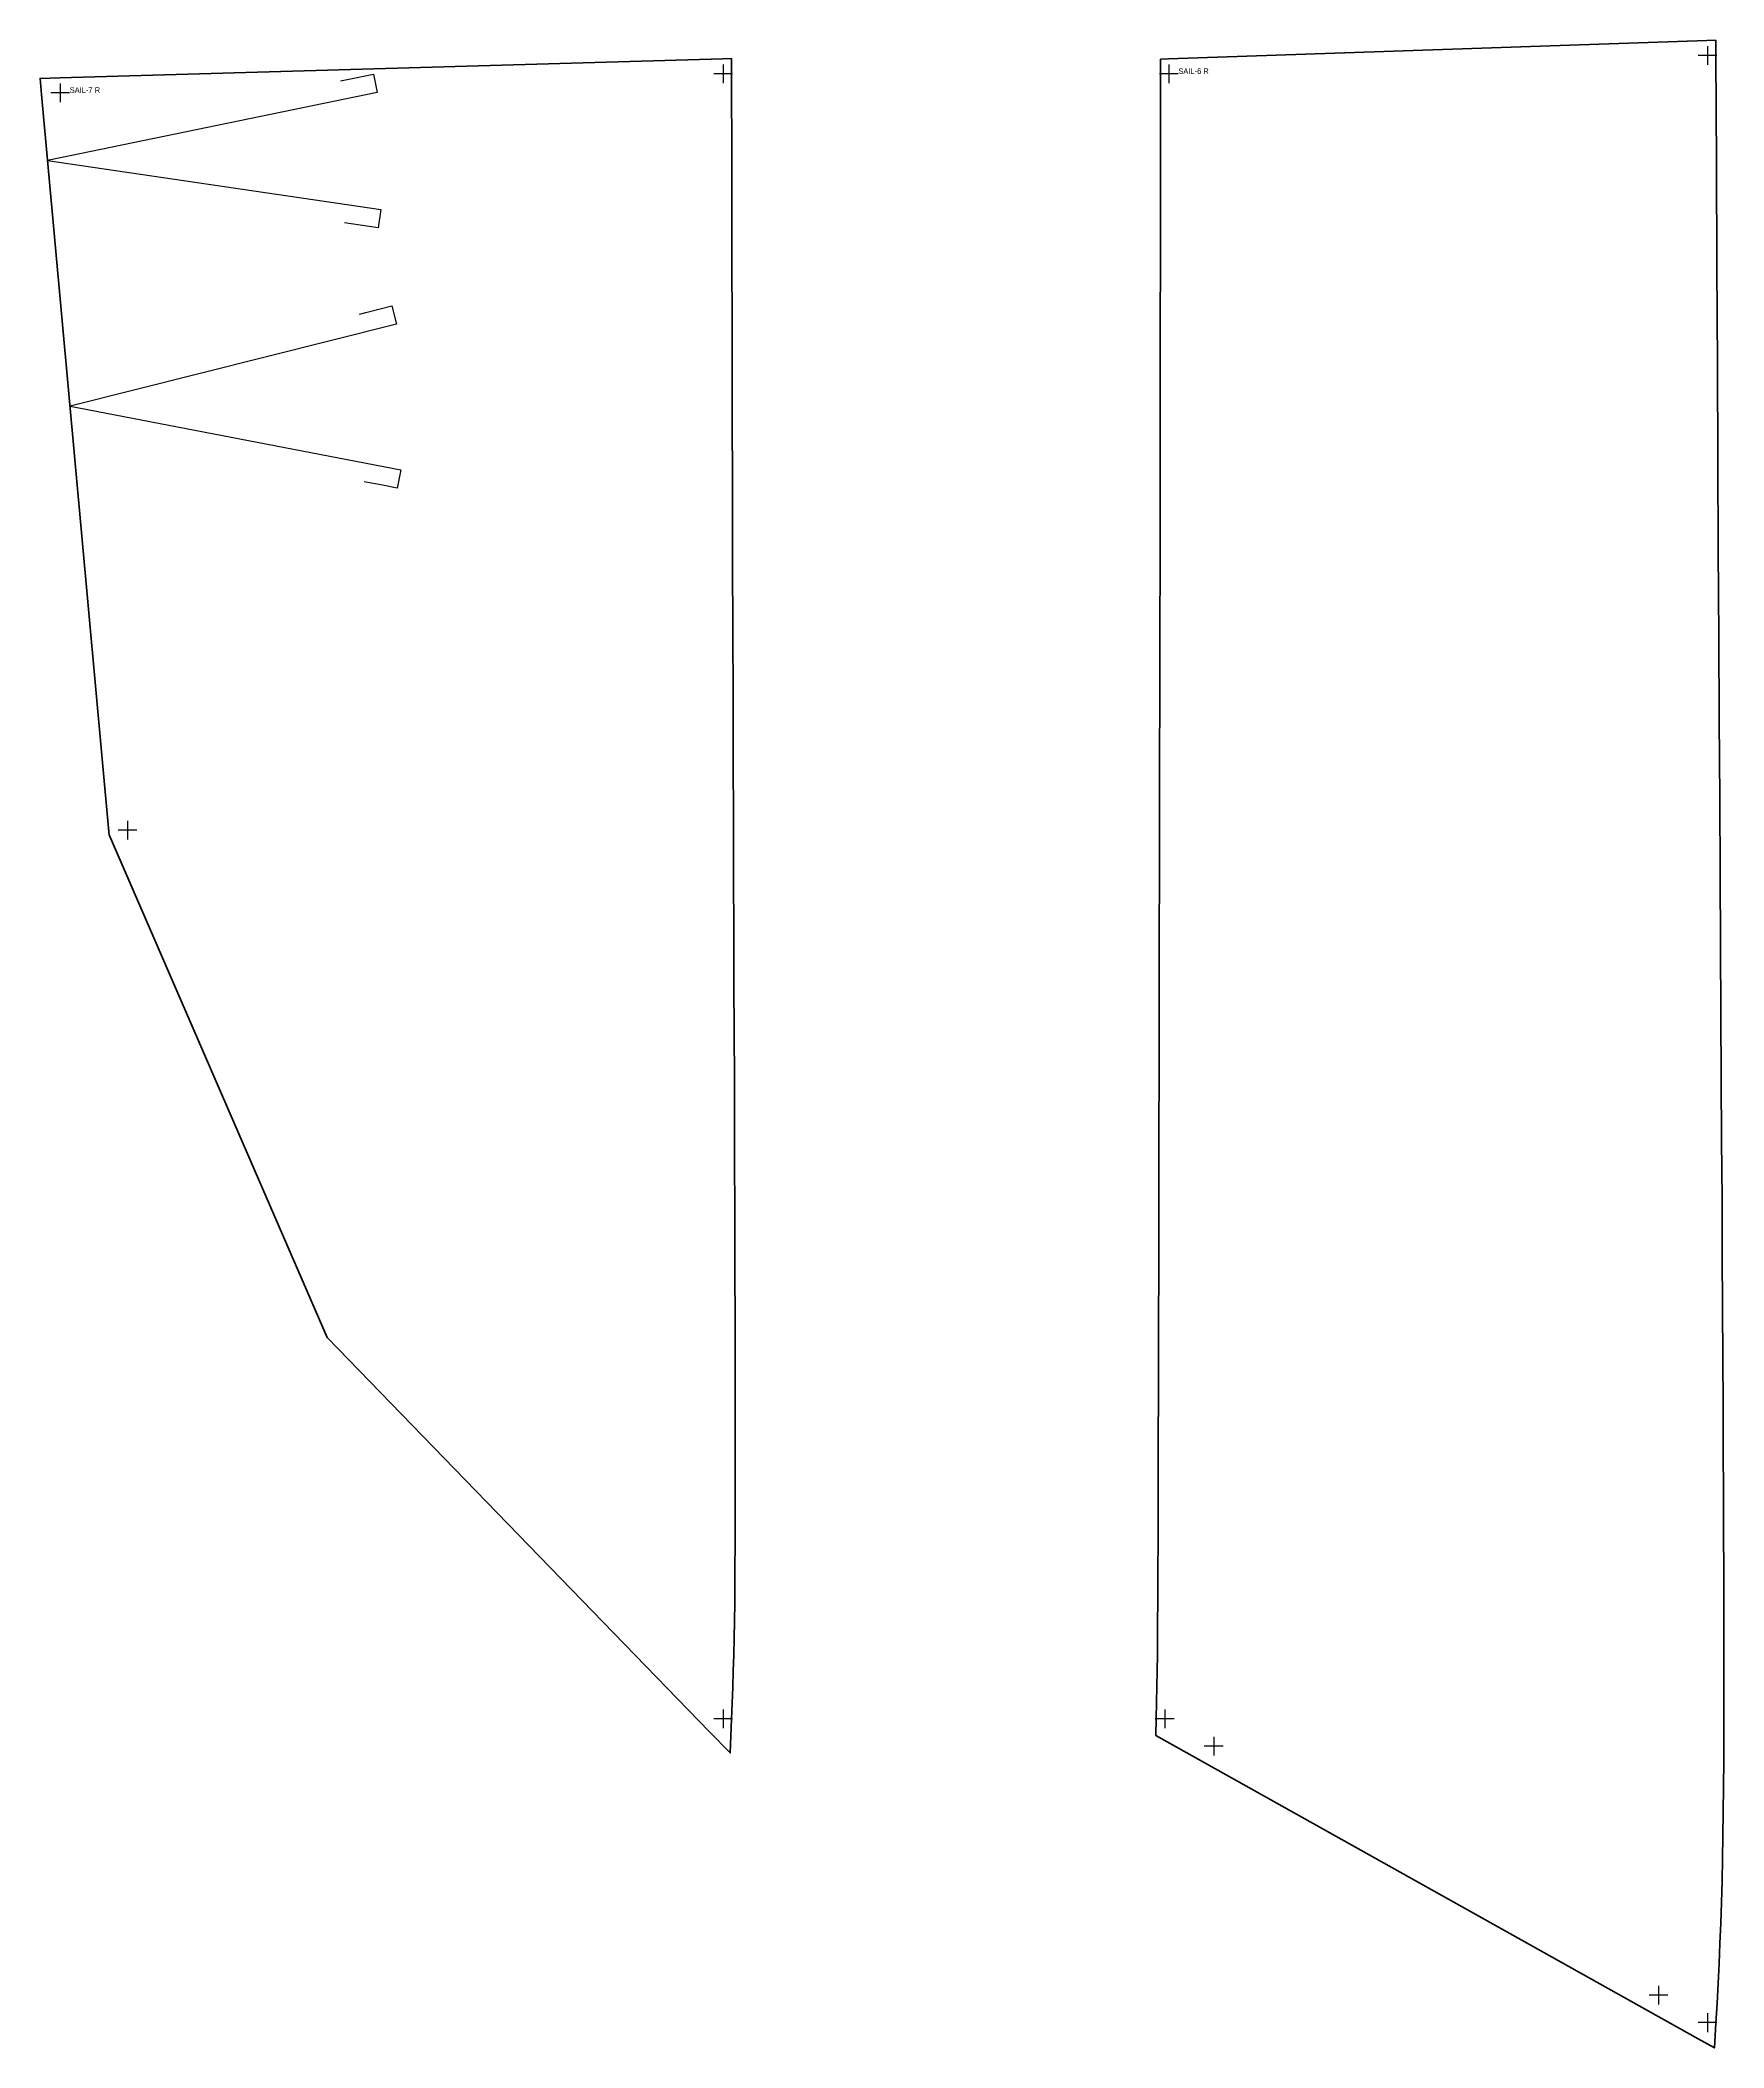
# Model space of a CAD drawing. Header units: millimetres. Extents: x -5850 to 7569, y -5370 to 4550.
# Drawn here: x -4375 to -3475, y 1390 to 2464 of the extents above; entities that cross this region are included whole.
import ezdxf

# ---------------------------------------------------------------- set-up
doc = ezdxf.new("R2010")
doc.units = ezdxf.units.MM
doc.layers.add('CUT', color=6, linetype='Continuous', lineweight=50)
doc.layers.add('PEN', color=5, linetype='Continuous')
doc.layers.add('TEXT', color=3, linetype='Continuous')

msp = doc.modelspace()

# ---------------------------------------------------------------- linework, layer by layer
at = {"layer": 'CUT'}
for points in [[(-3479.5, 2463.6), (-3479.5, 2455.4), (-3479.2, 2397.9), (-3478.9, 2342.7), (-3478.7, 2289.9), (-3478.4, 2239.3), (-3478.2, 2190.9), (-3477.9, 2144.6), (-3477.7, 2100.4), (-3477.4, 2058.2), (-3477.2, 2017.9), (-3477, 1979.6), (-3476.8, 1943.1), (-3476.6, 1908.3), (-3476.4, 1875.3), (-3476.2, 1843.9), (-3476.1, 1814.1), (-3475.9, 1785.8), (-3475.8, 1759), (-3475.6, 1733.6), (-3475.5, 1709.6), (-3475.4, 1686.8), (-3475.4, 1665.3), (-3475.3, 1644.9), (-3475.2, 1625.6), (-3475.2, 1607.4), (-3475.2, 1590.2), (-3475.2, 1573.8), (-3475.3, 1558.3), (-3475.3, 1543.6), (-3475.4, 1529.7), (-3475.6, 1516.2), (-3475.7, 1503.5), (-3475.9, 1491.3), (-3476.2, 1479.5), (-3476.5, 1468), (-3476.8, 1456.9), (-3477.3, 1446), (-3477.7, 1435.3), (-3478.3, 1424.6), (-3478.8, 1414.1), (-3479.5, 1403.5), (-3480.3, 1390.2), (-3480.3, 1390.2), (-3488.9, 1395), (-3778.9, 1557.3), (-3778.9, 1557.3), (-3778.7, 1566.3), (-3778.5, 1574.8), (-3778.4, 1583.4), (-3778.3, 1591.8), (-3778.1, 1600.6), (-3778, 1609.4), (-3778, 1618.6), (-3777.9, 1628.1), (-3777.8, 1637.8), (-3777.8, 1648), (-3777.7, 1658.6), (-3777.7, 1669.7), (-3777.7, 1681.4), (-3777.6, 1693.7), (-3777.6, 1706.7), (-3777.6, 1720.4), (-3777.5, 1734.8), (-3777.5, 1750.1), (-3777.5, 1766.2), (-3777.5, 1783.3), (-3777.4, 1801.4), (-3777.4, 1820.5), (-3777.4, 1840.6), (-3777.3, 1861.9), (-3777.3, 1884.4), (-3777.2, 1908.1), (-3777.2, 1933.1), (-3777.1, 1959.4), (-3777.1, 1987.1), (-3777, 2016.2), (-3777, 2046.8), (-3776.9, 2078.9), (-3776.8, 2112.7), (-3776.8, 2148), (-3776.7, 2185.1), (-3776.7, 2223.8), (-3776.6, 2264.4), (-3776.6, 2306.8), (-3776.5, 2351.1), (-3776.4, 2397.3), (-3776.4, 2445.5), (-3776.4, 2453.4), (-3776.4, 2453.4), (-3772.2, 2453.5), (-3484.3, 2463.4), (-3479.5, 2463.6)], [(-4005.8, 2453.7), (-4005.8, 2445.6), (-4005.7, 2397.4), (-4005.6, 2351.1), (-4005.5, 2306.8), (-4005.4, 2264.4), (-4005.3, 2223.9), (-4005.2, 2185.1), (-4005.1, 2148), (-4004.9, 2112.7), (-4004.9, 2078.9), (-4004.8, 2046.8), (-4004.7, 2016.2), (-4004.6, 1987), (-4004.5, 1959.3), (-4004.4, 1933), (-4004.3, 1908.1), (-4004.2, 1884.3), (-4004.2, 1861.9), (-4004.1, 1840.6), (-4004, 1820.4), (-4004, 1801.4), (-4003.9, 1783.3), (-4003.9, 1766.2), (-4003.9, 1750.1), (-4003.8, 1734.8), (-4003.8, 1720.3), (-4003.8, 1706.6), (-4003.8, 1693.7), (-4003.8, 1681.3), (-4003.8, 1669.6), (-4003.9, 1658.5), (-4004, 1647.8), (-4004, 1637.6), (-4004.1, 1628), (-4004.3, 1618.4), (-4004.4, 1609.3), (-4004.6, 1600.4), (-4004.9, 1591.6), (-4005.1, 1583.1), (-4005.5, 1574.5), (-4005.8, 1566), (-4006.5, 1547.9), (-4006.5, 1547.9), (-4017.5, 1559.2), (-4222, 1770), (-4338.5, 2038.7), (-4338.5, 2038.7), (-4338.7, 2040.3), (-4374.7, 2434.5), (-4375.5, 2443.1), (-4375.5, 2443.1), (-4365, 2443.4), (-4010.5, 2453.6), (-4005.8, 2453.7)]]:
    msp.add_lwpolyline(points, dxfattribs=at)
at = {"layer": 'PEN'}
for p, q in [((-3484, 2460.4), (-3484, 2450.4)), ((-4010.3, 2450.6), (-4010.3, 2440.6)), ((-3771.9, 2450.5), (-3771.9, 2440.5)), ((-3479, 2455.4), (-3489, 2455.4)), ((-4364.7, 2440.4), (-4364.7, 2430.4)), ((-4005.3, 2445.6), (-4015.3, 2445.6)), ((-3766.9, 2445.5), (-3776.9, 2445.5)), ((-4359.7, 2435.4), (-4369.7, 2435.4)), ((-4323.7, 2041.2), (-4333.7, 2041.2)), ((-4328.7, 2046.2), (-4328.7, 2036.2)), ((-4010.3, 1571.2), (-4010.3, 1561.2)), ((-3774.2, 1571.2), (-3774.2, 1561.2)), ((-4005.3, 1566.2), (-4015.3, 1566.2)), ((-3769.2, 1566.2), (-3779.2, 1566.2)), ((-3748, 1556.5), (-3748, 1546.5)), ((-3748, 1556.5), (-3748, 1546.5)), ((-3743, 1551.5), (-3753, 1551.5)), ((-3743, 1551.5), (-3753, 1551.5)), ((-3505.2, 1418.4), (-3515.2, 1418.4)), ((-3505.2, 1418.4), (-3515.2, 1418.4)), ((-3510.2, 1423.4), (-3510.2, 1413.4)), ((-3510.2, 1423.4), (-3510.2, 1413.4)), ((-3484, 1408.7), (-3484, 1398.7)), ((-3479, 1403.7), (-3489, 1403.7))]:
    msp.add_line(p, q, dxfattribs=at)
for points in [[(-4214.8, 2441.8), (-4211.3, 2442.5), (-4197.2, 2445.4), (-4195.2, 2435.6), (-4371.5, 2399.3), (-4193.4, 2373.1), (-4194.8, 2363.2), (-4209.1, 2365.3), (-4212.7, 2365.9)], [(-4204.8, 2317.1), (-4201.3, 2318), (-4187.4, 2321.5), (-4184.9, 2311.8), (-4359.5, 2267.9), (-4182.7, 2233.9), (-4184.6, 2224.1), (-4192.4, 2225.6), (-4202.3, 2227.5)]]:
    msp.add_lwpolyline(points, dxfattribs=at)

# ---------------------------------------------------------------- texts
at = {"layer": 'TEXT'}
for s, p in [('SAIL-6 R', (-3766.9, 2445.5)), ('SAIL-7 R', (-4359.7, 2435.4))]:
    msp.add_text(s, height=3, dxfattribs=at).set_placement(p)

doc.saveas('drawing.dxf')
